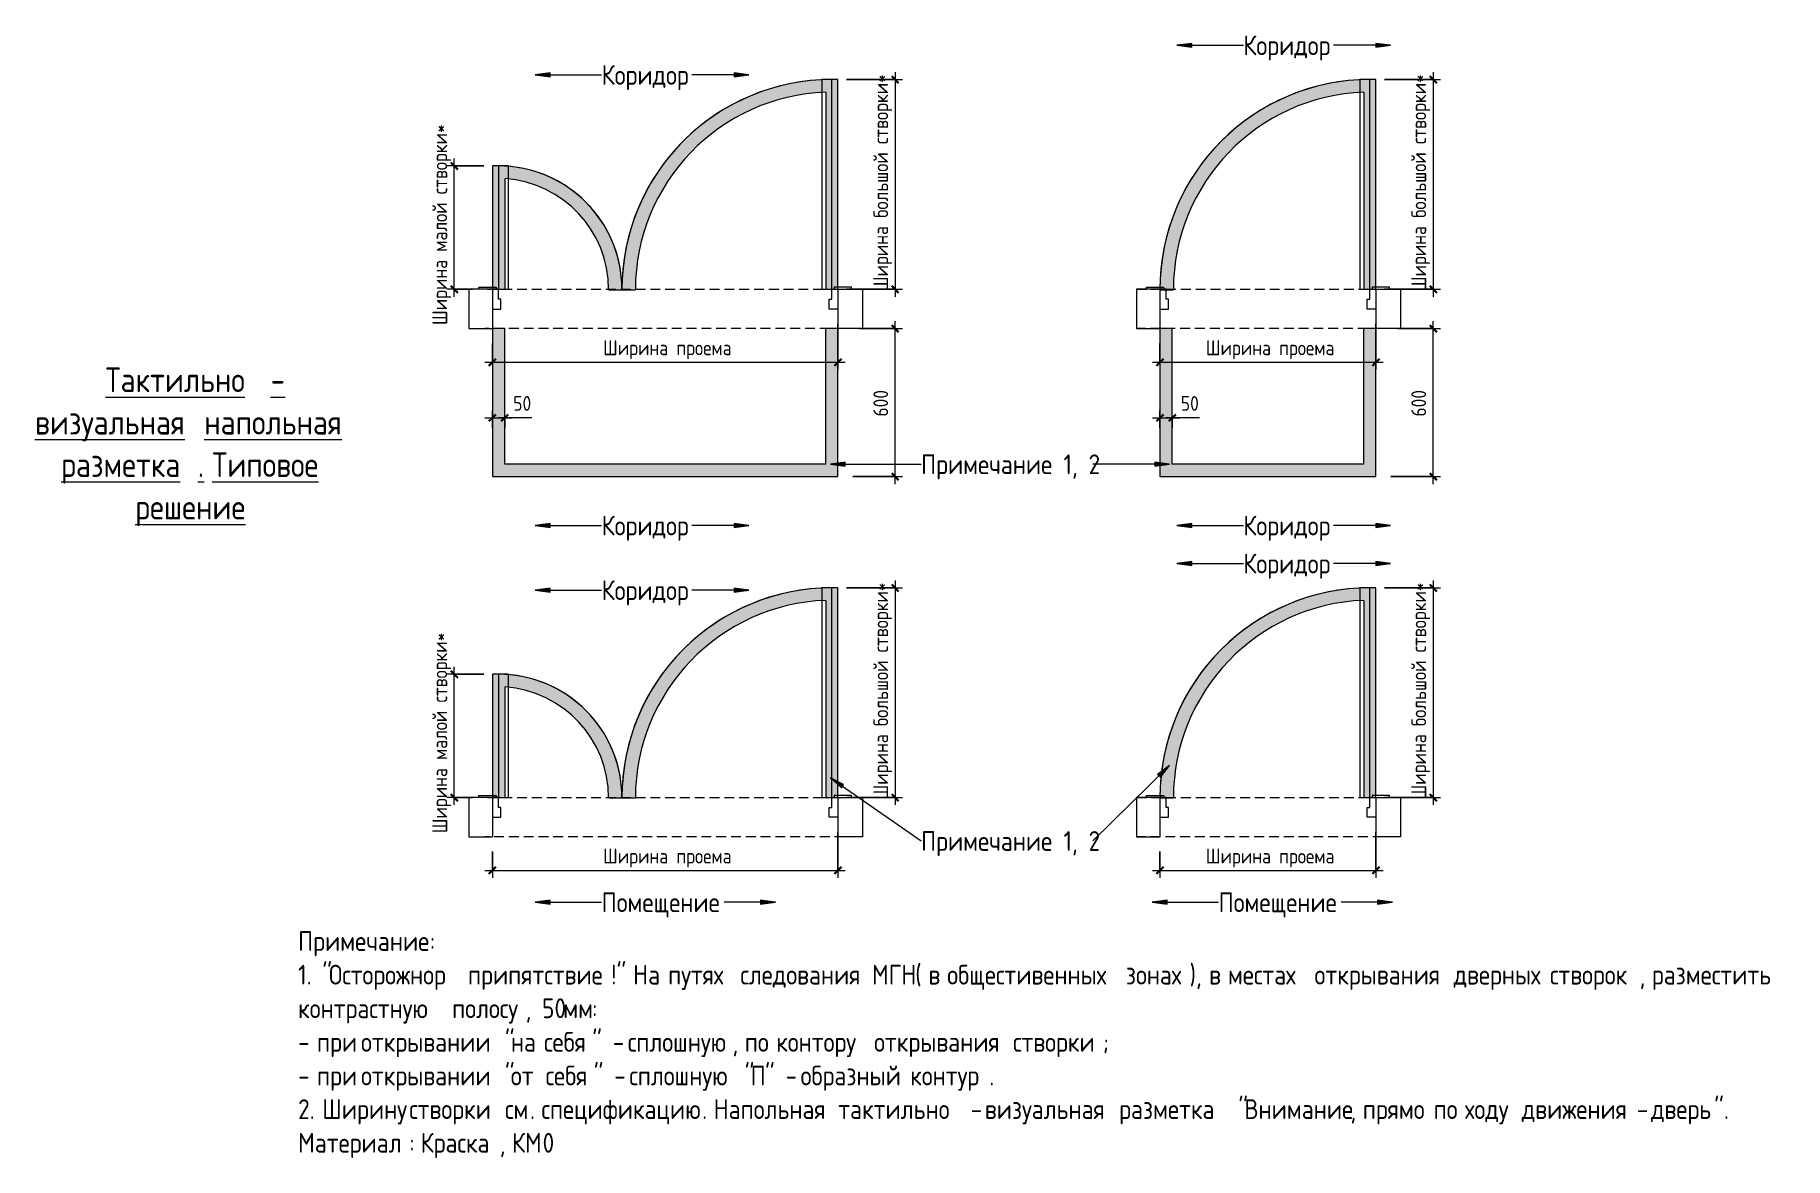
# Model space of a CAD drawing. Header units: millimetres. Extents: x -4005 to 195566, y -8553 to 29000.
# Drawn here: x 188475 to 195566, y 1056 to 5607 of the extents above; entities that cross this region are included whole.
import ezdxf

# ---------------------------------------------------------------- set-up
doc = ezdxf.new("R2010")
doc.units = ezdxf.units.MM
doc.linetypes.add('ADSK_Штрих_ш2 п1', pattern=[60, 40, -20])
for name, color, linetype, lineweight in [('A-ANNO-DIMS', 7, 'Continuous', 9), ('A-ANNO-DIMS-20', 7, 'Continuous', 9), ('A-DETL', 7, 'Continuous', 9), ('A-DETL-4', 7, 'ADSK_Штрих_ш2 п1', 9), ('G-ANNO-TEXT', 7, 'Continuous', 9)]:
    doc.layers.add(name, color=color, linetype=linetype, lineweight=lineweight)
doc.layers.add('A-DETL-GENF-11', color=7, linetype='Continuous', lineweight=9, true_color=0xf2dc97)
doc.styles.add('GOST Common_6', font='GOST_Common.ttf', dxfattribs={"width": 0.9, "height": 60})
doc.styles.add('GOST Common_7', font='GOST_Common.ttf', dxfattribs={"width": 0.9, "height": 80})
doc.styles.add('GOST Common_8', font='GOST_Common.ttf', dxfattribs={"width": 0.9, "height": 100})
doc.dimstyles.new('ADSK_Основной_3_0_окр_', dxfattribs={"dimscale": 304.8, "dimtxt": 60.3429, "dimasz": 0.092782, "dimexe": 0.098425, "dimexo": 0.19685, "dimgap": 0.032808, "dimtad": 1, "dimdec": 0, "dimrnd": 10, "dimdsep": 46, "dimtxsty": 'GOST Common_6', "dimblk1": 'OBLIQUE', "dimblk2": 'OBLIQUE', "dimsah": 1, "dimcen": 0.09, "dimdle": 0.098425, "dimazin": 0, "dimtfac": 1, "dimtdec": 4, "dimtix": 1, "dimtmove": 0, "dimatfit": 3, "dimfxl": 1, "dimtvp": 1, "dimtolj": 1, "dimtzin": 0, "dimlwd": 9, "dimlwe": 9, "dimarcsym": 2})
doc.dimstyles.new('ADSK_Основной_3_0_окр__1', dxfattribs={"dimscale": 304.8, "dimtxt": 60.3429, "dimasz": 0.092782, "dimexe": 0.098425, "dimexo": 0.19685, "dimgap": 0.032808, "dimtad": 1, "dimdec": 0, "dimrnd": 10, "dimdsep": 46, "dimtxsty": 'GOST Common_6', "dimblk1": 'OBLIQUE', "dimblk2": 'OBLIQUE', "dimsah": 1, "dimcen": 0.09, "dimdle": 0.098425, "dimazin": 0, "dimtfac": 1, "dimtdec": 4, "dimtix": 1, "dimtmove": 1, "dimatfit": 3, "dimfxl": 1, "dimtvp": 1, "dimtolj": 1, "dimtzin": 0, "dimlwd": 9, "dimlwe": 9, "dimarcsym": 2})

msp = doc.modelspace()

# ---------------------------------------------------------------- texts
at = {"layer": 'G-ANNO-TEXT', "attachment_point": 1}
for s, insert, char_height, width, style in [('Коридор', (193371.4, 5605.4), 80, 443.013, 'GOST Common_7'), ('Коридор', (190771.4, 5485.4), 80, 443.013, 'GOST Common_7'), ('\\LТактильно', (188761.2, 4259.9), 100, 744.607, 'GOST Common_8'), ('\\L - ', (189375.5, 4259.9), 100, 152.962, 'GOST Common_8'), ('\\Lвизуальная', (188475.4, 4087.9), 100, 793.671, 'GOST Common_8'), ('\\L\\fGOST Common|b0|i0|c204|p34|;\\W.9;\\L ', (189130.2, 4087.9), 100, 37.519, 'GOST Common_8'), ('\\Lнапольная', (189161.2, 4087.9), 100, 721.519, 'GOST Common_8'), ('\\L\\fGOST Common|b0|i0|c204|p34|;\\W.9;\\L ', (189756.5, 4087.9), 100, 37.519, 'GOST Common_8'), ('\\Lразметка', (188581.4, 3916), 100, 671.012, 'GOST Common_8'), ('\\LТиповое', (189193.4, 3916), 100, 555.569, 'GOST Common_8'), ('\\L\\fGOST Common|b0|i0|c204|p34|;\\W.9;\\L ', (189651.7, 3916), 100, 37.519, 'GOST Common_8'), ('Примечание', (192065.6, 3907.5), 80, 646.481, 'GOST Common_7'), (' 1, 2', (192599, 3907.5), 80, 196.253, 'GOST Common_7'), ('\\L. ', (189135, 3916), 100, 70.709, 'GOST Common_8'), ('\\Lрешение', (188881.4, 3744), 100, 568.557, 'GOST Common_8'), ('Коридор', (190771.4, 3659.1), 80, 443.013, 'GOST Common_7'), ('Коридор', (193371.4, 3659.1), 80, 443.013, 'GOST Common_7'), ('Коридор', (193371.4, 3505.1), 80, 443.013, 'GOST Common_7'), ('Коридор', (190771.4, 3397.1), 80, 443.013, 'GOST Common_7'), ('Примечание', (192065.6, 2380.8), 80, 646.481, 'GOST Common_7'), (' 1, 2', (192599, 2380.8), 80, 196.253, 'GOST Common_7'), ('Помещение', (190771.4, 2132.4), 80, 601.747, 'GOST Common_7'), ('Помещение', (193271.4, 2132.4), 80, 601.747, 'GOST Common_7'), ('Примечание', (189541.5, 1975.2), 80, 646.481, 'GOST Common_7'), ('\\fGOST Common|b0|i0|c204|p34|;\\W.9;:', (190074.9, 1975.2), 80, 25.975, 'GOST Common_7'), ('1. "', (189541.5, 1838.9), 80, 151.519, 'GOST Common_7'), ('!" ', (190809.6, 1838.9), 80, 108.228, 'GOST Common_7'), (' (', (192041.9, 1838.9), 80, 64.937, 'GOST Common_7'), ('), ', (193153.9, 1838.9), 80, 95.24, 'GOST Common_7'), ('Осторожнор', (189666.6, 1838.9), 80, 652.253, 'GOST Common_7'), ('\\fGOST Common|b0|i0|c204|p34|;\\W.9; ', (190204.7, 1838.9), 80, 30.304, 'GOST Common_7'), ('припятствие', (190229.7, 1838.9), 80, 702.759, 'GOST Common_7'), ('На', (190898.9, 1838.9), 80, 141.418, 'GOST Common_7'), ('\\fGOST Common|b0|i0|c204|p34|;\\W.9; ', (191015.5, 1838.9), 80, 30.304, 'GOST Common_7'), ('путях', (191040.5, 1838.9), 80, 324.683, 'GOST Common_7'), ('\\fGOST Common|b0|i0|c204|p34|;\\W.9; ', (191308.4, 1838.9), 80, 30.304, 'GOST Common_7'), ('следования', (191333.4, 1838.9), 80, 616.177, 'GOST Common_7'), ('\\fGOST Common|b0|i0|c204|p34|;\\W.9; ', (191841.8, 1838.9), 80, 30.304, 'GOST Common_7'), ('МГН', (191866.8, 1838.9), 80, 212.127, 'GOST Common_7'), ('\\fGOST Common|b0|i0|c204|p34|;\\W.9;в', (192095.4, 1838.9), 80, 62.051, 'GOST Common_7'), ('\\fGOST Common|b0|i0|c204|p34|;\\W.9; ', (192146.6, 1838.9), 80, 30.304, 'GOST Common_7'), ('общестивенных', (192171.6, 1838.9), 80, 847.063, 'GOST Common_7'), ('\\fGOST Common|b0|i0|c204|p34|;\\W.9; ', (192870.5, 1838.9), 80, 30.304, 'GOST Common_7'), ('зонах', (192895.5, 1838.9), 80, 313.139, 'GOST Common_7'), ('\\fGOST Common|b0|i0|c204|p34|;\\W.9;в', (193232.5, 1838.9), 80, 62.051, 'GOST Common_7'), ('\\fGOST Common|b0|i0|c204|p34|;\\W.9; ', (193283.7, 1838.9), 80, 30.304, 'GOST Common_7'), ('местах', (193308.7, 1838.9), 80, 395.392, 'GOST Common_7'), ('\\fGOST Common|b0|i0|c204|p34|;\\W.9; ', (193634.9, 1838.9), 80, 30.304, 'GOST Common_7'), ('открывания', (193659.9, 1838.9), 80, 652.253, 'GOST Common_7'), ('\\fGOST Common|b0|i0|c204|p34|;\\W.9; ', (194198.1, 1838.9), 80, 30.304, 'GOST Common_7'), ('дверных', (194223.1, 1838.9), 80, 443.013, 'GOST Common_7'), ('\\fGOST Common|b0|i0|c204|p34|;\\W.9; ', (194588.6, 1838.9), 80, 30.304, 'GOST Common_7'), ('створок', (194613.6, 1838.9), 80, 440.126, 'GOST Common_7'), ('разместить', (195026.8, 1838.9), 80, 653.696, 'GOST Common_7'), ('\\fGOST Common|b0|i0|c204|p34|;\\W.9; ', (195566.1, 1838.9), 80, 30.304, 'GOST Common_7'), ('\\fGOST Common|b0|i0|c204|p34|;\\W.9; ', (190140.4, 1702.6), 80, 30.304, 'GOST Common_7'), (', 50', (190463.1, 1702.6), 80, 184.709, 'GOST Common_7'), (', ', (194976.7, 1838.9), 80, 60.608, 'GOST Common_7'), ('контрастную', (189541.5, 1702.6), 80, 725.848, 'GOST Common_7'), ('полосу', (190165.4, 1702.6), 80, 360.759, 'GOST Common_7'), ('мм', (190615.5, 1702.6), 80, 141.418, 'GOST Common_7'), ('\\fGOST Common|b0|i0|c204|p34|;\\W.9;:', (190732.2, 1702.6), 80, 25.975, 'GOST Common_7'), ('\\fGOST Common|b0|i0|c204|p34|;\\W.9; ', (189771.3, 1566.4), 80, 30.304, 'GOST Common_7'), (' "', (190335.7, 1566.4), 80, 82.253, 'GOST Common_7'), ('\\fGOST Common|b0|i0|c204|p34|;\\W.9; ', (190513.1, 1566.4), 80, 30.304, 'GOST Common_7'), ('себя', (190538.1, 1566.4), 80, 236.658, 'GOST Common_7'), ('" - ', (190733.4, 1566.4), 80, 174.608, 'GOST Common_7'), ('\\fGOST Common|b0|i0|c204|p34|;\\W.9; ', (191453.7, 1566.4), 80, 30.304, 'GOST Common_7'), ('\\fGOST Common|b0|i0|c204|p34|;\\W.9; ', (191850.2, 1566.4), 80, 30.304, 'GOST Common_7'), ('\\fGOST Common|b0|i0|c204|p34|;\\W.9; ', (192413.3, 1566.4), 80, 30.304, 'GOST Common_7'), ('- ', (189541.5, 1566.4), 80, 92.354, 'GOST Common_7'), ('при', (189617.7, 1566.4), 80, 186.152, 'GOST Common_7'), ('открывании', (189796.3, 1566.4), 80, 653.696, 'GOST Common_7'), ('на', (190403.6, 1566.4), 80, 132.759, 'GOST Common_7'), ('сплошную', (190877.4, 1566.4), 80, 513.721, 'GOST Common_7'), (', ', (191301.3, 1566.4), 80, 60.608, 'GOST Common_7'), ('по', (191351.3, 1566.4), 80, 124.101, 'GOST Common_7'), ('контору', (191478.7, 1566.4), 80, 450.228, 'GOST Common_7'), ('открывания', (191875.2, 1566.4), 80, 652.253, 'GOST Common_7'), ('створки', (192438.3, 1566.4), 80, 440.126, 'GOST Common_7'), ('\\fGOST Common|b0|i0|c204|p34|;\\W.9;;', (192801.5, 1566.4), 80, 30.304, 'GOST Common_7'), ('\\fGOST Common|b0|i0|c204|p34|;\\W.9; ', (189771.3, 1430.1), 80, 30.304, 'GOST Common_7'), (' "', (190335.7, 1430.1), 80, 82.253, 'GOST Common_7'), ('\\fGOST Common|b0|i0|c204|p34|;\\W.9; ', (190519, 1430.1), 80, 30.304, 'GOST Common_7'), ('себя', (190544, 1430.1), 80, 236.658, 'GOST Common_7'), ('" - ', (190739.3, 1430.1), 80, 174.608, 'GOST Common_7'), (' "', (191307.2, 1430.1), 80, 82.253, 'GOST Common_7'), ('\\fGOST Common|b0|i0|c204|p34|;\\W.9;П', (191375.1, 1430.1), 80, 70.709, 'GOST Common_7'), ('" - ', (191433.4, 1430.1), 80, 174.608, 'GOST Common_7'), ('образный', (191577.5, 1430.1), 80, 507.949, 'GOST Common_7'), ('\\fGOST Common|b0|i0|c204|p34|;\\W.9; ', (191996.6, 1430.1), 80, 30.304, 'GOST Common_7'), ('- ', (189541.5, 1430.1), 80, 92.354, 'GOST Common_7'), ('при', (189617.7, 1430.1), 80, 186.152, 'GOST Common_7'), ('открывании', (189796.3, 1430.1), 80, 653.696, 'GOST Common_7'), ('от', (190403.6, 1430.1), 80, 139.975, 'GOST Common_7'), ('сплошную', (190883.4, 1430.1), 80, 513.721, 'GOST Common_7'), ('контур', (192021.6, 1430.1), 80, 388.177, 'GOST Common_7'), ('\\fGOST Common|b0|i0|c204|p34|;\\W.9;.', (192341.9, 1430.1), 80, 25.975, 'GOST Common_7'), ('2. ', (189541.5, 1293.9), 80, 118.329, 'GOST Common_7'), ('Ширину', (189639.2, 1293.9), 80, 396.835, 'GOST Common_7'), ('\\fGOST Common|b0|i0|c204|p34|;\\W.9; ', (189966.6, 1293.9), 80, 30.304, 'GOST Common_7'), ('\\fGOST Common|b0|i0|c204|p34|;\\W.9; ', (190354.7, 1293.9), 80, 30.304, 'GOST Common_7'), ('спецификацию', (190527.4, 1293.9), 80, 789.342, 'GOST Common_7'), ('Напольная', (191225.1, 1293.9), 80, 581.544, 'GOST Common_7'), ('\\fGOST Common|b0|i0|c204|p34|;\\W.9; ', (191704.9, 1293.9), 80, 30.304, 'GOST Common_7'), ('визуальная', (192324, 1293.9), 80, 629.164, 'GOST Common_7'), ('\\fGOST Common|b0|i0|c204|p34|;\\W.9; ', (192843.1, 1293.9), 80, 30.304, 'GOST Common_7'), ('разметка', (192868.1, 1293.9), 80, 532.481, 'GOST Common_7'), (' "', (193307.5, 1293.9), 80, 82.253, 'GOST Common_7'), ('Внимание', (193375.4, 1293.9), 80, 520.937, 'GOST Common_7'), ('\\fGOST Common|b0|i0|c204|p34|;\\W.9; ', (194117.1, 1293.9), 80, 30.304, 'GOST Common_7'), ('\\fGOST Common|b0|i0|c204|p34|;\\W.9; ', (194244.5, 1293.9), 80, 30.304, 'GOST Common_7'), ('\\fGOST Common|b0|i0|c204|p34|;\\W.9; ', (194474.3, 1293.9), 80, 30.304, 'GOST Common_7'), ('". ', (195279.2, 1293.9), 80, 108.228, 'GOST Common_7'), ('створки', (189991.6, 1293.9), 80, 440.126, 'GOST Common_7'), ('см', (190379.7, 1293.9), 80, 122.658, 'GOST Common_7'), ('. ', (190480.9, 1293.9), 80, 56.278, 'GOST Common_7'), ('. ', (191178.7, 1293.9), 80, 56.278, 'GOST Common_7'), ('тактильно', (191729.9, 1293.9), 80, 597.418, 'GOST Common_7'), (' - ', (192222.8, 1293.9), 80, 122.658, 'GOST Common_7'), (', ', (193805.2, 1293.9), 80, 60.608, 'GOST Common_7'), ('прямо', (193855.2, 1293.9), 80, 317.468, 'GOST Common_7'), ('по', (194142.1, 1293.9), 80, 124.101, 'GOST Common_7'), ('ходу', (194269.5, 1293.9), 80, 248.202, 'GOST Common_7'), ('движения', (194499.3, 1293.9), 80, 512.278, 'GOST Common_7'), (' - ', (194922, 1293.9), 80, 122.658, 'GOST Common_7'), ('дверь', (195023.2, 1293.9), 80, 310.253, 'GOST Common_7'), ('Материал', (189541.5, 1157.6), 80, 545.468, 'GOST Common_7'), ('Краска', (190038, 1157.6), 80, 388.177, 'GOST Common_7'), ('КМ', (190408.3, 1157.6), 80, 150.076, 'GOST Common_7'), ('\\fGOST Common|b0|i0|c204|p34|;\\W.9;0', (190532.1, 1157.6), 80, 62.051, 'GOST Common_7'), (': ', (189991.6, 1157.6), 80, 56.278, 'GOST Common_7'), (', ', (190358.3, 1157.6), 80, 60.608, 'GOST Common_7')]:
    msp.add_mtext(s, dxfattribs=dict(at, insert=insert, char_height=char_height, width=width, style=style))

# ---------------------------------------------------------------- blocks, each defined once
blk = doc.blocks.new('DIMBLOCK96-_Тактильно визуальная напольная разметка')
at = {"layer": 'A-ANNO-DIMS-20'}
for p, q in [((190174.1, 4546.6), (190174.1, 5106.6)), ((190293.5, 5076.6), (190144.1, 5076.6)), ((190174.1, 5076.6), (190293.5, 5076.6)), ((190248.7, 4576.6), (190144.1, 4576.6)), ((190174.1, 4576.6), (190248.7, 4576.6))]:
    blk.add_line(p, q, dxfattribs=at)
at = {"layer": 'A-ANNO-DIMS-20', "lineweight": 30}
for p, q in [((190174.1, 5076.6), (190159.9, 5090.7)), ((190174.1, 5076.6), (190188.2, 5062.4)), ((190174.1, 4576.6), (190159.9, 4590.7)), ((190174.1, 4576.6), (190188.2, 4562.4))]:
    blk.add_line(p, q, dxfattribs=at)
at = {"layer": 'A-ANNO-DIMS-20', "color": 0, "insert": (190085.6, 4431.8), "char_height": 60, "width": 947.486, "attachment_point": 1, "rotation": 90, "line_spacing_factor": 1.022761, "style": 'GOST Common_6'}
blk.add_mtext('Ширина малой створки*', dxfattribs=at)
blk = doc.blocks.new('_Oblique')
at = {"color": 0, "linetype": 'ByBlock', "lineweight": -2}
blk.add_line((-0.5, -0.5), (0.5, 0.5), dxfattribs=at)
blk = doc.blocks.new('DIMBLOCK97-_Тактильно визуальная напольная разметка')
at = {"layer": 'A-ANNO-DIMS-20'}
for p, q in [((191763.5, 5426.6), (191990.6, 5426.6)), ((191960.6, 5426.6), (191763.5, 5426.6)), ((191960.6, 5456.6), (191960.6, 4546.6)), ((191763.5, 4576.6), (191990.6, 4576.6)), ((191960.6, 4576.6), (191763.5, 4576.6))]:
    blk.add_line(p, q, dxfattribs=at)
at = {"layer": 'A-ANNO-DIMS-20', "lineweight": 30}
for p, q in [((191960.6, 5426.6), (191946.5, 5440.7)), ((191960.6, 5426.6), (191974.8, 5412.5)), ((191960.6, 4576.6), (191946.5, 4590.7)), ((191960.6, 4576.6), (191974.8, 4562.4))]:
    blk.add_line(p, q, dxfattribs=at)
at = {"layer": 'A-ANNO-DIMS-20', "color": 0, "insert": (191872.2, 4569), "char_height": 60, "width": 1038.307, "attachment_point": 1, "rotation": 90, "line_spacing_factor": 1.022761, "style": 'GOST Common_6'}
blk.add_mtext('Ширина большой створки*', dxfattribs=at)
blk = doc.blocks.new('DIMBLOCK98-_Тактильно визуальная напольная разметка')
at = {"layer": 'A-ANNO-DIMS-20'}
for p, q in [((191728.5, 4436.6), (191728.5, 4251.1)), ((191728.5, 4281.1), (191728.5, 4436.6)), ((190328.5, 4357.5), (190328.5, 4251.1)), ((190328.5, 4281.1), (190328.5, 4357.5)), ((190298.5, 4281.1), (191758.5, 4281.1))]:
    blk.add_line(p, q, dxfattribs=at)
at = {"layer": 'A-ANNO-DIMS-20', "lineweight": 30}
for p, q in [((190328.5, 4281.1), (190314.4, 4267)), ((190328.5, 4281.1), (190342.7, 4295.3)), ((191728.5, 4281.1), (191714.4, 4267)), ((191728.5, 4281.1), (191742.7, 4295.3))]:
    blk.add_line(p, q, dxfattribs=at)
at = {"layer": 'A-ANNO-DIMS-20', "color": 0, "insert": (190776.9, 4369.5), "char_height": 60, "width": 603.838, "attachment_point": 1, "line_spacing_factor": 1.022761, "style": 'GOST Common_6'}
blk.add_mtext('Ширина проема', dxfattribs=at)
blk = doc.blocks.new('DIMBLOCK99-_Тактильно визуальная напольная разметка')
at = {"layer": 'A-ANNO-DIMS-20'}
for p, q in [((190298.5, 4055.7), (190408.5, 4055.7)), ((190328.5, 4015.6), (190328.5, 4085.7)), ((190328.5, 4055.7), (190328.5, 4015.6)), ((190403.2, 4055.7), (190353.5, 4055.7)), ((190378.5, 4015.6), (190378.5, 4085.7)), ((190378.5, 4055.7), (190378.5, 4015.6)), ((190488.8, 4055.7), (190403.2, 4055.7))]:
    blk.add_line(p, q, dxfattribs=at)
at = {"layer": 'A-ANNO-DIMS-20', "lineweight": 30}
for p, q in [((190328.5, 4055.7), (190314.4, 4041.5)), ((190328.5, 4055.7), (190342.7, 4069.8)), ((190378.5, 4055.7), (190364.4, 4041.5)), ((190378.5, 4055.7), (190392.7, 4069.8))]:
    blk.add_line(p, q, dxfattribs=at)
at = {"layer": 'A-ANNO-DIMS-20', "color": 0, "insert": (190413.2, 4144.1), "char_height": 60, "width": 90.821, "attachment_point": 1, "line_spacing_factor": 1.022761, "style": 'GOST Common_6'}
blk.add_mtext('50', dxfattribs=at)
blk = doc.blocks.new('DIMBLOCK100-_Тактильно визуальная напольная разметка')
at = {"layer": 'A-ANNO-DIMS-20'}
for p, q in [((191815.5, 4417.5), (191990.6, 4417.5)), ((191960.6, 4417.5), (191815.5, 4417.5)), ((191960.6, 3787.5), (191960.6, 4447.5)), ((191788.5, 3817.5), (191990.6, 3817.5)), ((191960.6, 3817.5), (191788.5, 3817.5))]:
    blk.add_line(p, q, dxfattribs=at)
at = {"layer": 'A-ANNO-DIMS-20', "lineweight": 30}
for p, q in [((191960.6, 4417.5), (191946.5, 4431.6)), ((191960.6, 4417.5), (191974.8, 4403.3)), ((191960.6, 3817.5), (191946.5, 3831.6)), ((191960.6, 3817.5), (191974.8, 3803.3))]:
    blk.add_line(p, q, dxfattribs=at)
at = {"layer": 'A-ANNO-DIMS-20', "color": 0, "insert": (191872.2, 4060.7), "char_height": 60, "width": 136.232, "attachment_point": 1, "rotation": 90, "line_spacing_factor": 1.022761, "style": 'GOST Common_6'}
blk.add_mtext('600', dxfattribs=at)
blk = doc.blocks.new('DIMBLOCK101-_Тактильно визуальная напольная разметка')
at = {"layer": 'A-ANNO-DIMS-20'}
for p, q in [((193943.5, 5426.6), (194170.6, 5426.6)), ((194140.6, 5426.6), (193943.5, 5426.6)), ((194140.6, 5456.6), (194140.6, 4546.6)), ((193943.5, 4576.6), (194170.6, 4576.6)), ((194140.6, 4576.6), (193943.5, 4576.6))]:
    blk.add_line(p, q, dxfattribs=at)
at = {"layer": 'A-ANNO-DIMS-20', "lineweight": 30}
for p, q in [((194140.6, 5426.6), (194126.5, 5440.7)), ((194140.6, 5426.6), (194154.8, 5412.5)), ((194140.6, 4576.6), (194126.5, 4590.7)), ((194140.6, 4576.6), (194154.8, 4562.4))]:
    blk.add_line(p, q, dxfattribs=at)
at = {"layer": 'A-ANNO-DIMS-20', "color": 0, "insert": (194052.2, 4569), "char_height": 60, "width": 1038.307, "attachment_point": 1, "rotation": 90, "line_spacing_factor": 1.022761, "style": 'GOST Common_6'}
blk.add_mtext('Ширина большой створки*', dxfattribs=at)
blk = doc.blocks.new('DIMBLOCK102-_Тактильно визуальная напольная разметка')
at = {"layer": 'A-ANNO-DIMS-20'}
for p, q in [((193908.5, 4436.6), (193908.5, 4251.1)), ((193908.5, 4281.1), (193908.5, 4436.6)), ((193033.5, 4357.5), (193033.5, 4251.1)), ((193033.5, 4281.1), (193033.5, 4357.5)), ((193003.5, 4281.1), (193938.5, 4281.1))]:
    blk.add_line(p, q, dxfattribs=at)
at = {"layer": 'A-ANNO-DIMS-20', "lineweight": 30}
for p, q in [((193033.5, 4281.1), (193019.4, 4267)), ((193033.5, 4281.1), (193047.7, 4295.3)), ((193908.5, 4281.1), (193894.4, 4267)), ((193908.5, 4281.1), (193922.7, 4295.3))]:
    blk.add_line(p, q, dxfattribs=at)
at = {"layer": 'A-ANNO-DIMS-20', "color": 0, "insert": (193219.4, 4369.5), "char_height": 60, "width": 603.838, "attachment_point": 1, "line_spacing_factor": 1.022761, "style": 'GOST Common_6'}
blk.add_mtext('Ширина проема', dxfattribs=at)
blk = doc.blocks.new('DIMBLOCK103-_Тактильно визуальная напольная разметка')
at = {"layer": 'A-ANNO-DIMS-20'}
for p, q in [((193003.5, 4055.7), (193113.5, 4055.7)), ((193033.5, 4015.6), (193033.5, 4085.7)), ((193033.5, 4055.7), (193033.5, 4015.6)), ((193108.2, 4055.7), (193058.5, 4055.7)), ((193083.5, 4015.6), (193083.5, 4085.7)), ((193083.5, 4055.7), (193083.5, 4015.6)), ((193193.8, 4055.7), (193108.2, 4055.7))]:
    blk.add_line(p, q, dxfattribs=at)
at = {"layer": 'A-ANNO-DIMS-20', "lineweight": 30}
for p, q in [((193033.5, 4055.7), (193019.4, 4041.5)), ((193033.5, 4055.7), (193047.7, 4069.8)), ((193083.5, 4055.7), (193069.4, 4041.5)), ((193083.5, 4055.7), (193097.7, 4069.8))]:
    blk.add_line(p, q, dxfattribs=at)
at = {"layer": 'A-ANNO-DIMS-20', "color": 0, "insert": (193118.2, 4144.1), "char_height": 60, "width": 90.821, "attachment_point": 1, "line_spacing_factor": 1.022761, "style": 'GOST Common_6'}
blk.add_mtext('50', dxfattribs=at)
blk = doc.blocks.new('DIMBLOCK104-_Тактильно визуальная напольная разметка')
at = {"layer": 'A-ANNO-DIMS-20'}
for p, q in [((193995.5, 4417.5), (194170.6, 4417.5)), ((194140.6, 4417.5), (193995.5, 4417.5)), ((194140.6, 3787.5), (194140.6, 4447.5)), ((193968.5, 3817.5), (194170.6, 3817.5)), ((194140.6, 3817.5), (193968.5, 3817.5))]:
    blk.add_line(p, q, dxfattribs=at)
at = {"layer": 'A-ANNO-DIMS-20', "lineweight": 30}
for p, q in [((194140.6, 4417.5), (194126.5, 4431.6)), ((194140.6, 4417.5), (194154.8, 4403.3)), ((194140.6, 3817.5), (194126.5, 3831.6)), ((194140.6, 3817.5), (194154.8, 3803.3))]:
    blk.add_line(p, q, dxfattribs=at)
at = {"layer": 'A-ANNO-DIMS-20', "color": 0, "insert": (194052.2, 4060.7), "char_height": 60, "width": 136.232, "attachment_point": 1, "rotation": 90, "line_spacing_factor": 1.022761, "style": 'GOST Common_6'}
blk.add_mtext('600', dxfattribs=at)
blk = doc.blocks.new('DIMBLOCK105-_Тактильно визуальная напольная разметка')
at = {"layer": 'A-ANNO-DIMS-20'}
for p, q in [((190293.5, 3016.6), (190144.1, 3016.6)), ((190174.1, 2486.6), (190174.1, 3046.6)), ((190174.1, 3016.6), (190293.5, 3016.6)), ((190248.7, 2516.6), (190144.1, 2516.6)), ((190174.1, 2516.6), (190248.7, 2516.6))]:
    blk.add_line(p, q, dxfattribs=at)
at = {"layer": 'A-ANNO-DIMS-20', "lineweight": 30}
for p, q in [((190174.1, 3016.6), (190159.9, 3030.7)), ((190174.1, 3016.6), (190188.2, 3002.4)), ((190174.1, 2516.6), (190159.9, 2530.7)), ((190174.1, 2516.6), (190188.2, 2502.4))]:
    blk.add_line(p, q, dxfattribs=at)
at = {"layer": 'A-ANNO-DIMS-20', "color": 0, "insert": (190085.6, 2371.8), "char_height": 60, "width": 947.486, "attachment_point": 1, "rotation": 90, "line_spacing_factor": 1.022761, "style": 'GOST Common_6'}
blk.add_mtext('Ширина малой створки*', dxfattribs=at)
blk = doc.blocks.new('DIMBLOCK106-_Тактильно визуальная напольная разметка')
at = {"layer": 'A-ANNO-DIMS-20'}
for p, q in [((191763.5, 3366.6), (191990.6, 3366.6)), ((191960.6, 3366.6), (191763.5, 3366.6)), ((191960.6, 3396.6), (191960.6, 2486.6)), ((191763.5, 2516.6), (191990.6, 2516.6)), ((191960.6, 2516.6), (191763.5, 2516.6))]:
    blk.add_line(p, q, dxfattribs=at)
at = {"layer": 'A-ANNO-DIMS-20', "lineweight": 30}
for p, q in [((191960.6, 3366.6), (191946.5, 3380.7)), ((191960.6, 3366.6), (191974.8, 3352.5)), ((191960.6, 2516.6), (191946.5, 2530.7)), ((191960.6, 2516.6), (191974.8, 2502.4))]:
    blk.add_line(p, q, dxfattribs=at)
at = {"layer": 'A-ANNO-DIMS-20', "color": 0, "insert": (191872.2, 2509), "char_height": 60, "width": 1038.307, "attachment_point": 1, "rotation": 90, "line_spacing_factor": 1.022761, "style": 'GOST Common_6'}
blk.add_mtext('Ширина большой створки*', dxfattribs=at)
blk = doc.blocks.new('DIMBLOCK107-_Тактильно визуальная напольная разметка')
at = {"layer": 'A-ANNO-DIMS-20'}
for p, q in [((191728.5, 2376.6), (191728.5, 2191.1)), ((191728.5, 2221.1), (191728.5, 2376.6)), ((190328.5, 2297.5), (190328.5, 2191.1)), ((190328.5, 2221.1), (190328.5, 2297.5)), ((190298.5, 2221.1), (191758.5, 2221.1))]:
    blk.add_line(p, q, dxfattribs=at)
at = {"layer": 'A-ANNO-DIMS-20', "lineweight": 30}
for p, q in [((190328.5, 2221.1), (190314.4, 2207)), ((190328.5, 2221.1), (190342.7, 2235.3)), ((191728.5, 2221.1), (191714.4, 2207)), ((191728.5, 2221.1), (191742.7, 2235.3))]:
    blk.add_line(p, q, dxfattribs=at)
at = {"layer": 'A-ANNO-DIMS-20', "color": 0, "insert": (190776.9, 2309.5), "char_height": 60, "width": 603.838, "attachment_point": 1, "line_spacing_factor": 1.022761, "style": 'GOST Common_6'}
blk.add_mtext('Ширина проема', dxfattribs=at)
blk = doc.blocks.new('DIMBLOCK108-_Тактильно визуальная напольная разметка')
at = {"layer": 'A-ANNO-DIMS-20'}
for p, q in [((193943.5, 3366.6), (194170.6, 3366.6)), ((194140.6, 3366.6), (193943.5, 3366.6)), ((194140.6, 3396.6), (194140.6, 2486.6)), ((193943.5, 2516.6), (194170.6, 2516.6)), ((194140.6, 2516.6), (193943.5, 2516.6))]:
    blk.add_line(p, q, dxfattribs=at)
at = {"layer": 'A-ANNO-DIMS-20', "lineweight": 30}
for p, q in [((194140.6, 3366.6), (194126.5, 3380.7)), ((194140.6, 3366.6), (194154.8, 3352.5)), ((194140.6, 2516.6), (194126.5, 2530.7)), ((194140.6, 2516.6), (194154.8, 2502.4))]:
    blk.add_line(p, q, dxfattribs=at)
at = {"layer": 'A-ANNO-DIMS-20', "color": 0, "insert": (194052.2, 2509), "char_height": 60, "width": 1038.307, "attachment_point": 1, "rotation": 90, "line_spacing_factor": 1.022761, "style": 'GOST Common_6'}
blk.add_mtext('Ширина большой створки*', dxfattribs=at)
blk = doc.blocks.new('DIMBLOCK109-_Тактильно визуальная напольная разметка')
at = {"layer": 'A-ANNO-DIMS-20'}
for p, q in [((193908.5, 2376.6), (193908.5, 2191.1)), ((193908.5, 2221.1), (193908.5, 2376.6)), ((193033.5, 2297.5), (193033.5, 2191.1)), ((193033.5, 2221.1), (193033.5, 2297.5)), ((193003.5, 2221.1), (193938.5, 2221.1))]:
    blk.add_line(p, q, dxfattribs=at)
at = {"layer": 'A-ANNO-DIMS-20', "lineweight": 30}
for p, q in [((193033.5, 2221.1), (193019.4, 2207)), ((193033.5, 2221.1), (193047.7, 2235.3)), ((193908.5, 2221.1), (193894.4, 2207)), ((193908.5, 2221.1), (193922.7, 2235.3))]:
    blk.add_line(p, q, dxfattribs=at)
at = {"layer": 'A-ANNO-DIMS-20', "color": 0, "insert": (193219.4, 2309.5), "char_height": 60, "width": 603.838, "attachment_point": 1, "line_spacing_factor": 1.022761, "style": 'GOST Common_6'}
blk.add_mtext('Ширина проема', dxfattribs=at)

# ---------------------------------------------------------------- dimensions: what is measured, and where the dimension line sits
at = {"layer": 'A-ANNO-DIMS'}
for base, p1, p2, text, override, picture, middle in [((191960.6, 4576.6), (191703.5, 5426.6), (191703.5, 4576.6), 'Ширина большой створки*', {"dimpost": '<>', "dimfxl": 850.009113}, 'DIMBLOCK97-_Тактильно визуальная напольная разметка', (191911.6, 5001.6)), ((194140.6, 4576.6), (193883.5, 5426.6), (193883.5, 4576.6), 'Ширина большой створки*', {"dimpost": '<>', "dimfxl": 850.009113}, 'DIMBLOCK101-_Тактильно визуальная напольная разметка', (194091.6, 5001.6)), ((190174.1, 5076.6), (190308.7, 4576.6), (190353.5, 5076.6), 'Ширина малой створки*', {"dimpost": '<>', "dimfxl": 502.008293}, 'DIMBLOCK96-_Тактильно визуальная напольная разметка', (190125.1, 4826.6)), ((191960.6, 2516.6), (191703.5, 3366.6), (191703.5, 2516.6), 'Ширина большой створки*', {"dimpost": '<>', "dimfxl": 850.009113}, 'DIMBLOCK106-_Тактильно визуальная напольная разметка', (191911.6, 2941.6)), ((194140.6, 2516.6), (193883.5, 3366.6), (193883.5, 2516.6), 'Ширина большой створки*', {"dimpost": '<>', "dimfxl": 850.009113}, 'DIMBLOCK108-_Тактильно визуальная напольная разметка', (194091.6, 2941.6)), ((190174.1, 3016.6), (190308.7, 2516.6), (190353.5, 3016.6), 'Ширина малой створки*', {"dimpost": '<>', "dimfxl": 502.008293}, 'DIMBLOCK105-_Тактильно визуальная напольная разметка', (190125.1, 2766.6))]:
    dim = msp.add_linear_dim(base=base, p1=p1, p2=p2, angle=90, text=text, dimstyle='ADSK_Основной_3_0_окр_', override=override, dxfattribs=at)
    dim.commit()
    dim.dimension.update_dxf_attribs({"geometry": picture, "text_midpoint": middle})
for base, p1, p2, override, picture, middle in [((191728.5, 4281.1), (190328.5, 4417.5), (191728.5, 4496.6), {"dimpost": '<>', "dimfxl": 1402.232988}, 'DIMBLOCK98-_Тактильно визуальная напольная разметка', (191028.5, 4330.1)), ((193908.5, 4281.1), (193033.5, 4417.5), (193908.5, 4496.6), {"dimpost": '<>', "dimfxl": 878.568354}, 'DIMBLOCK102-_Тактильно визуальная напольная разметка', (193471, 4330.1)), ((191728.5, 2221.1), (190328.5, 2357.5), (191728.5, 2436.6), {"dimpost": '<>', "dimfxl": 1402.232988}, 'DIMBLOCK107-_Тактильно визуальная напольная разметка', (191028.5, 2270.1)), ((193908.5, 2221.1), (193033.5, 2357.5), (193908.5, 2436.6), {"dimpost": '<>', "dimfxl": 878.568354}, 'DIMBLOCK109-_Тактильно визуальная напольная разметка', (193471, 2270.1))]:
    dim = msp.add_linear_dim(base=base, p1=p1, p2=p2, text='Ширина проема', dimstyle='ADSK_Основной_3_0_окр_', override=override, dxfattribs=at)
    dim.commit()
    dim.dimension.update_dxf_attribs({"geometry": picture, "text_midpoint": middle})
for base, p1, p2, picture, middle in [((191960.6, 4417.5), (191728.5, 3817.5), (191755.5, 4417.5), 'DIMBLOCK100-_Тактильно визуальная напольная разметка', (191920.6, 4117.5)), ((194140.6, 4417.5), (193908.5, 3817.5), (193935.5, 4417.5), 'DIMBLOCK104-_Тактильно визуальная напольная разметка', (194100.6, 4117.5))]:
    dim = msp.add_linear_dim(base=base, p1=p1, p2=p2, angle=90, dimstyle='ADSK_Основной_3_0_окр_', override={"dimpost": '<>', "dimfxl": 600.60729}, dxfattribs=at)
    dim.commit()
    dim.dimension.update_dxf_attribs({"geometry": picture, "text_midpoint": middle})
for base, p1, p2, picture, middle in [((190378.5, 4055.7), (190328.5, 4075.6), (190378.5, 4075.6), 'DIMBLOCK99-_Тактильно визуальная напольная разметка', (190458.6, 4104.1)), ((193083.5, 4055.7), (193033.5, 4075.6), (193083.5, 4075.6), 'DIMBLOCK103-_Тактильно визуальная напольная разметка', (193163.6, 4104.1))]:
    dim = msp.add_linear_dim(base=base, p1=p1, p2=p2, dimstyle='ADSK_Основной_3_0_окр__1', override={"dimpost": '<>', "dimfxl": 50}, dxfattribs=at)
    dim.commit()
    dim.dimension.update_dxf_attribs({"geometry": picture, "text_midpoint": middle, "dimtype": 160})

# ---------------------------------------------------------------- hatches: boundary and pattern name
at = {"layer": 'A-DETL-GENF-11'}
for points in [[(190840.4, 4575.1), (190908, 4575.1), (190909.4, 4622.4), (190913.6, 4669.4), (190920.5, 4716.2), (190930.8, 4764.5), (190942.6, 4808), (190957.7, 4852.8), (190975.3, 4896.6), (190995.6, 4939.3), (191018.3, 4980.8), (191043.4, 5020.8), (191070.8, 5059.3), (191100.4, 5096), (191132.2, 5131), (191166, 5164.1), (191201.6, 5195.1), (191239.1, 5223.9), (191278.1, 5250.5), (191319.4, 5275.2), (191360.6, 5296.6), (191403.7, 5315.9), (191447.9, 5332.6), (191493, 5346.7), (191538.9, 5358.1), (191585.3, 5366.8), (191632.1, 5372.7), (191679.3, 5375.8), (191679.3, 4576.6), (191728.5, 4576.6), (191728.5, 5426.6), (191703.5, 5426.6), (191653.6, 5425.1), (191604.1, 5420.8), (191554.8, 5413.5), (191506.1, 5403.3), (191458, 5390.4), (191410.8, 5374.6), (191364.5, 5356.1), (191318.7, 5334.4), (191275.7, 5311.1), (191233.4, 5284.8), (191192.7, 5256), (191153.8, 5224.9), (191116.8, 5191.6), (191081.8, 5156.2), (191048.9, 5118.8), (191018.3, 5079.5), (190990, 5038.5), (190964.1, 4995.9), (190940.9, 4951.9), (190920.2, 4906.6), (190902.2, 4860.1), (190887, 4812.7), (190874.5, 4764.5), (190865, 4715.6), (190858.3, 4666.3), (190854.5, 4616.6), (190851.9, 4616.6), (190847.5, 4653.7), (190840.4, 4690.2), (190830.6, 4726.1), (190818.2, 4761.2), (190803.1, 4795.3), (190785.6, 4828.2), (190765.7, 4859.7), (190743.4, 4889.6), (190719, 4917.7), (190692.6, 4944), (190664.3, 4968.2), (190634.3, 4990.3), (190602.7, 5010.1), (190569.7, 5027.4), (190535.6, 5042.3), (190500.4, 5054.5), (190464.4, 5064.1), (190427.8, 5071), (190390.9, 5075.2), (190353.5, 5076.6), (190328.5, 5076.6), (190328.5, 4576.6), (190380.4, 4576.6), (190380.4, 5025.3), (190417.9, 5021), (190454.6, 5013.8), (190490.8, 5003.4), (190525.9, 4990.1), (190559.9, 4973.9), (190592.3, 4954.9), (190623.1, 4933.3), (190652, 4909.2), (190678.7, 4882.8), (190703.2, 4854.2), (190725.2, 4823.7), (190744.6, 4791.5), (190761.2, 4757.8), (190775, 4722.8), (190785.8, 4686.8), (190793.6, 4650), (190798.3, 4612.8), (190799.9, 4575.1)], [(193033.5, 4575.1), (193088, 4575.1), (193089.4, 4622.4), (193093.6, 4669.4), (193100.5, 4716.2), (193110.2, 4762.4), (193122.6, 4808), (193137.7, 4852.8), (193155.3, 4896.6), (193175.6, 4939.3), (193198.3, 4980.8), (193223.4, 5020.8), (193250.8, 5059.3), (193282, 5097.7), (193312.2, 5131), (193346, 5164.1), (193381.6, 5195.1), (193419.1, 5223.9), (193458.1, 5250.5), (193500.7, 5275.8), (193540.6, 5296.6), (193583.7, 5315.9), (193627.9, 5332.6), (193673, 5346.7), (193718.9, 5358.1), (193765.3, 5366.8), (193812.1, 5372.7), (193859.3, 5375.8), (193859.3, 4576.6), (193908.5, 4576.6), (193908.5, 5426.6), (193883.5, 5426.6), (193832, 5425), (193780.9, 5420.4), (193730.1, 5412.6), (193679.9, 5401.8), (193627.9, 5387.2), (193581.8, 5371.2), (193534.3, 5351.5), (193488.1, 5329), (193443.3, 5303.7), (193400.2, 5275.8), (193358.8, 5245.3), (193319.4, 5212.4), (193280.4, 5175.5), (193246.8, 5139.7), (193213.9, 5100.1), (193183.5, 5058.7), (193155.3, 5015), (193130.4, 4970.7), (193108, 4924.5), (193088.4, 4877), (193071.7, 4828.3), (193057.9, 4778.8), (193047.2, 4728.5), (193039.6, 4677.7), (193035, 4626.6)], [(190696.9, 3817.5), (191728.5, 3817.5), (191728.5, 4417.5), (191678.5, 4417.5), (191678.5, 3867.5), (190378.5, 3867.5), (190378.5, 4417.5), (190328.5, 4417.5), (190328.5, 3817.5), (190692.6, 3817.5)], [(193534.3, 3817.5), (193908.5, 3817.5), (193908.5, 4417.5), (193858.5, 4417.5), (193858.5, 3867.5), (193083.5, 3867.5), (193083.5, 4417.5), (193033.5, 4417.5), (193033.5, 3817.5), (193530.5, 3817.5)], [(190854.5, 2515.1), (190908, 2515.1), (190909.4, 2562.4), (190913.6, 2609.4), (190920.5, 2656.2), (190930.8, 2704.5), (190942.6, 2748), (190957.7, 2792.8), (190975.3, 2836.6), (190995.6, 2879.3), (191018.3, 2920.8), (191043.4, 2960.8), (191070.8, 2999.3), (191100.4, 3036), (191132.2, 3071), (191166, 3104.1), (191201.6, 3135.1), (191239.1, 3163.9), (191278.1, 3190.5), (191319.4, 3215.2), (191360.6, 3236.6), (191405.3, 3256.4), (191447.9, 3272.6), (191493, 3286.7), (191538.9, 3298.1), (191585.3, 3306.8), (191632.1, 3312.7), (191679.3, 3315.8), (191679.3, 2516.6), (191728.5, 2516.6), (191728.5, 3366.6), (191703.5, 3366.6), (191653.6, 3365.1), (191604.1, 3360.8), (191554.8, 3353.5), (191506.1, 3343.3), (191458, 3330.4), (191410.8, 3314.6), (191364.5, 3296.1), (191318.7, 3274.4), (191275.7, 3251.1), (191233.4, 3224.8), (191192.7, 3196), (191153.8, 3164.9), (191116.8, 3131.6), (191081.8, 3096.2), (191048.9, 3058.8), (191018.3, 3019.5), (190990, 2978.5), (190964.1, 2935.9), (190940.9, 2891.9), (190920.2, 2846.6), (190902.2, 2800.1), (190887, 2752.7), (190874.5, 2704.5), (190864.5, 2652.1), (190858.3, 2606.3), (190854.5, 2556.6), (190851.9, 2556.6), (190847.5, 2593.7), (190840.4, 2630.2), (190830.6, 2666.1), (190818.2, 2701.2), (190803.1, 2735.3), (190785.6, 2768.2), (190765.7, 2799.7), (190743.4, 2829.6), (190719, 2857.7), (190692.6, 2884), (190664.3, 2908.2), (190634.3, 2930.3), (190602.7, 2950.1), (190569.7, 2967.4), (190535.6, 2982.3), (190500.4, 2994.5), (190464.4, 3004.1), (190427.8, 3011), (190390.9, 3015.2), (190353.5, 3016.6), (190328.5, 3016.6), (190328.5, 2516.6), (190380.4, 2516.6), (190380.4, 2965.3), (190417.9, 2961), (190454.6, 2953.8), (190490.8, 2943.4), (190525.9, 2930.1), (190559.9, 2913.9), (190592.3, 2894.9), (190623.1, 2873.3), (190652, 2849.2), (190678.7, 2822.8), (190703.2, 2794.2), (190725.2, 2763.7), (190744.6, 2731.5), (190761.2, 2697.8), (190775, 2662.8), (190785.8, 2626.8), (190793.6, 2590), (190798.3, 2552.8), (190799.9, 2515.1), (190851.9, 2515.1)], [(193088, 2515.1), (193089.4, 2562.4), (193093.6, 2609.4), (193100.5, 2656.2), (193110.2, 2702.4), (193122.6, 2748), (193137.7, 2792.8), (193155.3, 2836.6), (193175.6, 2879.3), (193198.3, 2920.8), (193223.4, 2960.8), (193250.8, 2999.3), (193282, 3037.7), (193312.2, 3071), (193346, 3104.1), (193381.6, 3135.1), (193419.1, 3163.9), (193458.1, 3190.5), (193500.7, 3215.8), (193540.6, 3236.6), (193583.7, 3255.9), (193627.9, 3272.6), (193673, 3286.7), (193718.9, 3298.1), (193765.3, 3306.8), (193812.1, 3312.7), (193859.3, 3315.8), (193859.3, 2516.6), (193908.5, 2516.6), (193908.5, 3366.6), (193883.5, 3366.6), (193832, 3365), (193780.9, 3360.4), (193730.1, 3352.6), (193679.9, 3341.8), (193627.9, 3327.2), (193581.8, 3311.2), (193534.3, 3291.5), (193488.1, 3269), (193443.3, 3243.7), (193400.2, 3215.8), (193358.8, 3185.3), (193319.4, 3152.4), (193280.4, 3115.5), (193246.8, 3079.7), (193213.9, 3040.1), (193183.5, 2998.7), (193155.3, 2955), (193130.4, 2910.7), (193108, 2864.5), (193088.4, 2817), (193071.7, 2768.3), (193057.9, 2718.8), (193047.2, 2668.5), (193039.6, 2617.7), (193035, 2566.6), (193033.5, 2515.1)]]:
    msp.add_hatch(color=256, dxfattribs=at).paths.add_polyline_path(points)
at = {"layer": 'G-ANNO-TEXT'}
for points in [[(193102.5, 5565.4), (193162.5, 5557.5), (193162.5, 5573.3)], [(193967.9, 5565.4), (193907.9, 5573.3), (193907.9, 5557.5)], [(190502.5, 5445.4), (190562.5, 5437.5), (190562.5, 5453.3)], [(191367.9, 5445.4), (191307.9, 5453.3), (191307.9, 5437.5)], [(191698.1, 3867.5), (191758.1, 3859.6), (191758.1, 3875.4)], [(193072.4, 3867.5), (193012.4, 3875.4), (193012.4, 3859.6)], [(190502.5, 3619.1), (190562.5, 3611.2), (190562.5, 3627)], [(191367.9, 3619.1), (191307.9, 3627), (191307.9, 3611.2)], [(193102.5, 3619.1), (193162.5, 3611.2), (193162.5, 3627)], [(193967.9, 3619.1), (193907.9, 3627), (193907.9, 3611.2)], [(193102.5, 3465.1), (193162.5, 3457.2), (193162.5, 3473)], [(193967.9, 3465.1), (193907.9, 3473), (193907.9, 3457.2)], [(190502.5, 3357.1), (190562.5, 3349.2), (190562.5, 3365)], [(191367.9, 3357.1), (191307.9, 3365), (191307.9, 3349.2)], [(193072.4, 2647), (193024.2, 2610.4), (193035.3, 2599.2)], [(191698.1, 2597.1), (191742.8, 2556.3), (191751.8, 2569.3)], [(190502.5, 2092.4), (190562.5, 2084.5), (190562.5, 2100.3)], [(191475.6, 2092.4), (191415.6, 2100.3), (191415.6, 2084.5)], [(193002.5, 2092.4), (193062.5, 2084.5), (193062.5, 2100.3)], [(193975.6, 2092.4), (193915.6, 2100.3), (193915.6, 2084.5)]]:
    msp.add_hatch(color=256, dxfattribs=at).paths.add_polyline_path(points)

# ---------------------------------------------------------------- linework, layer by layer
at = {"layer": 'A-DETL'}
for p, q in [((191663.5, 5426.6), (191663.5, 4576.6)), ((191703.5, 5426.6), (191663.5, 5426.6)), ((191728.5, 5426.6), (191703.5, 5426.6)), ((191703.5, 4576.6), (191703.5, 5426.6)), ((191728.5, 4576.6), (191728.5, 5426.6)), ((193843.5, 5426.6), (193843.5, 4576.6)), ((193883.5, 5426.6), (193843.5, 5426.6)), ((193908.5, 5426.6), (193883.5, 5426.6)), ((193883.5, 4576.6), (193883.5, 5426.6)), ((193908.5, 4576.6), (193908.5, 5426.6)), ((191679.3, 5375.8), (191679.3, 4576.6)), ((193859.3, 5375.8), (193859.3, 4576.6)), ((190328.5, 5076.6), (190328.5, 4576.6)), ((190353.5, 5076.6), (190328.5, 5076.6)), ((190393.5, 5076.6), (190353.5, 5076.6)), ((190353.5, 5076.6), (190353.5, 4576.6)), ((190393.5, 4576.6), (190393.5, 5076.6)), ((190380.4, 4576.6), (190380.4, 5025.3)), ((190854.5, 4616.6), (190851.9, 4616.6)), ((190328.5, 4576.6), (190233.5, 4576.6)), ((190233.5, 4576.6), (190233.5, 4417.5)), ((190273.8, 4584.6), (190343.5, 4584.6)), ((190273.8, 4576.6), (190273.8, 4584.6)), ((190343.5, 4576.6), (190273.8, 4576.6)), ((190328.5, 4576.6), (190380.4, 4576.6)), ((190328.5, 4576.6), (190328.5, 4496.6)), ((190353.5, 4576.6), (190328.5, 4576.6)), ((190328.5, 4576.6), (190328.5, 4417.5)), ((190343.5, 4584.6), (190343.5, 4576.6)), ((190353.5, 4536.6), (190353.5, 4576.6)), ((190353.5, 4576.6), (190393.5, 4576.6)), ((190799.9, 4575.1), (190908, 4575.1)), ((191663.5, 4576.6), (191703.5, 4576.6)), ((191679.3, 4576.6), (191728.5, 4576.6)), ((191703.5, 4536.6), (191703.5, 4576.6)), ((191703.5, 4576.6), (191728.5, 4576.6)), ((191783.2, 4584.6), (191713.5, 4584.6)), ((191713.5, 4584.6), (191713.5, 4576.6)), ((191713.5, 4576.6), (191783.2, 4576.6)), ((191728.5, 4576.6), (191728.5, 4496.6)), ((191728.5, 4576.6), (191828.5, 4576.6)), ((191728.5, 4576.6), (191728.5, 4417.5)), ((191783.2, 4576.6), (191783.2, 4584.6)), ((191828.5, 4576.6), (191828.5, 4417.5)), ((193033.5, 4576.6), (192938.5, 4576.6)), ((192938.5, 4576.6), (192938.5, 4417.5)), ((192978.8, 4584.6), (193048.5, 4584.6)), ((192978.8, 4576.6), (192978.8, 4584.6)), ((193048.5, 4576.6), (192978.8, 4576.6)), ((193033.5, 4576.6), (193033.5, 4496.6)), ((193058.5, 4576.6), (193033.5, 4576.6)), ((193033.5, 4576.6), (193033.5, 4417.5)), ((193033.5, 4575.1), (193088, 4575.1)), ((193048.5, 4584.6), (193048.5, 4576.6)), ((193058.5, 4536.6), (193058.5, 4576.6)), ((193058.5, 4576.6), (193098.5, 4576.6)), ((193843.5, 4576.6), (193883.5, 4576.6)), ((193859.3, 4576.6), (193908.5, 4576.6)), ((193883.5, 4536.6), (193883.5, 4576.6)), ((193883.5, 4576.6), (193908.5, 4576.6)), ((193963.2, 4584.6), (193893.5, 4584.6)), ((193893.5, 4584.6), (193893.5, 4576.6)), ((193893.5, 4576.6), (193963.2, 4576.6)), ((193908.5, 4576.6), (193908.5, 4496.6)), ((193908.5, 4576.6), (194008.5, 4576.6)), ((193908.5, 4576.6), (193908.5, 4417.5)), ((193963.2, 4576.6), (193963.2, 4584.6)), ((194008.5, 4576.6), (194008.5, 4417.5)), ((190328.5, 4496.6), (190363.5, 4496.6)), ((190363.5, 4536.6), (190353.5, 4536.6)), ((190363.5, 4496.6), (190363.5, 4536.6)), ((191693.5, 4496.6), (191693.5, 4536.6)), ((191693.5, 4536.6), (191703.5, 4536.6)), ((191728.5, 4496.6), (191693.5, 4496.6)), ((193033.5, 4496.6), (193068.5, 4496.6)), ((193068.5, 4536.6), (193058.5, 4536.6)), ((193068.5, 4496.6), (193068.5, 4536.6)), ((193873.5, 4496.6), (193873.5, 4536.6)), ((193873.5, 4536.6), (193883.5, 4536.6)), ((193908.5, 4496.6), (193873.5, 4496.6)), ((190233.5, 4417.5), (190328.5, 4417.5)), ((190378.5, 4417.5), (190328.5, 4417.5)), ((190328.5, 4417.5), (190328.5, 3817.5)), ((190378.5, 3867.5), (190378.5, 4417.5)), ((191728.5, 4417.5), (191678.5, 4417.5)), ((191678.5, 4417.5), (191678.5, 3867.5)), ((191728.5, 3817.5), (191728.5, 4417.5)), ((191828.5, 4417.5), (191728.5, 4417.5)), ((192938.5, 4417.5), (193033.5, 4417.5)), ((193083.5, 4417.5), (193033.5, 4417.5)), ((193033.5, 4417.5), (193033.5, 3817.5)), ((193083.5, 3867.5), (193083.5, 4417.5)), ((193908.5, 4417.5), (193858.5, 4417.5)), ((193858.5, 4417.5), (193858.5, 3867.5)), ((193908.5, 3817.5), (193908.5, 4417.5)), ((194008.5, 4417.5), (193908.5, 4417.5)), ((191678.5, 3867.5), (190378.5, 3867.5)), ((193858.5, 3867.5), (193083.5, 3867.5)), ((190328.5, 3817.5), (191728.5, 3817.5)), ((193033.5, 3817.5), (193908.5, 3817.5)), ((191663.5, 3366.6), (191663.5, 2516.6)), ((191703.5, 3366.6), (191663.5, 3366.6)), ((191728.5, 3366.6), (191703.5, 3366.6)), ((191703.5, 2516.6), (191703.5, 3366.6)), ((191728.5, 2516.6), (191728.5, 3366.6)), ((193843.5, 3366.6), (193843.5, 2516.6)), ((193883.5, 3366.6), (193843.5, 3366.6)), ((193908.5, 3366.6), (193883.5, 3366.6)), ((193883.5, 2516.6), (193883.5, 3366.6)), ((193908.5, 2516.6), (193908.5, 3366.6)), ((191679.3, 3315.8), (191679.3, 2516.6)), ((193859.3, 3315.8), (193859.3, 2516.6)), ((190328.5, 3016.6), (190328.5, 2516.6)), ((190353.5, 3016.6), (190328.5, 3016.6)), ((190393.5, 3016.6), (190353.5, 3016.6)), ((190353.5, 3016.6), (190353.5, 2516.6)), ((190393.5, 2516.6), (190393.5, 3016.6)), ((190380.4, 2516.6), (190380.4, 2965.3)), ((190854.5, 2556.6), (190851.9, 2556.6)), ((190328.5, 2516.6), (190233.5, 2516.6)), ((190233.5, 2516.6), (190233.5, 2357.5)), ((190273.8, 2524.6), (190343.5, 2524.6)), ((190273.8, 2516.6), (190273.8, 2524.6)), ((190343.5, 2516.6), (190273.8, 2516.6)), ((190328.5, 2516.6), (190380.4, 2516.6)), ((190328.5, 2516.6), (190328.5, 2436.6)), ((190353.5, 2516.6), (190328.5, 2516.6)), ((190328.5, 2516.6), (190328.5, 2357.5)), ((190343.5, 2524.6), (190343.5, 2516.6)), ((190353.5, 2476.6), (190353.5, 2516.6)), ((190353.5, 2516.6), (190393.5, 2516.6)), ((190799.9, 2515.1), (190908, 2515.1)), ((191663.5, 2516.6), (191703.5, 2516.6)), ((191679.3, 2516.6), (191728.5, 2516.6)), ((191703.5, 2476.6), (191703.5, 2516.6)), ((191703.5, 2516.6), (191728.5, 2516.6)), ((191783.2, 2524.6), (191713.5, 2524.6)), ((191713.5, 2524.6), (191713.5, 2516.6)), ((191713.5, 2516.6), (191783.2, 2516.6)), ((191728.5, 2516.6), (191728.5, 2436.6)), ((191728.5, 2516.6), (191828.5, 2516.6)), ((191728.5, 2516.6), (191728.5, 2357.5)), ((191783.2, 2516.6), (191783.2, 2524.6)), ((191828.5, 2516.6), (191828.5, 2357.5)), ((193033.5, 2516.6), (192938.5, 2516.6)), ((192938.5, 2516.6), (192938.5, 2357.5)), ((192978.8, 2524.6), (193048.5, 2524.6)), ((192978.8, 2516.6), (192978.8, 2524.6)), ((193048.5, 2516.6), (192978.8, 2516.6)), ((193033.5, 2516.6), (193033.5, 2436.6)), ((193058.5, 2516.6), (193033.5, 2516.6)), ((193033.5, 2516.6), (193033.5, 2357.5)), ((193033.5, 2515.1), (193088, 2515.1)), ((193048.5, 2524.6), (193048.5, 2516.6)), ((193058.5, 2476.6), (193058.5, 2516.6)), ((193058.5, 2516.6), (193098.5, 2516.6)), ((193843.5, 2516.6), (193883.5, 2516.6)), ((193859.3, 2516.6), (193908.5, 2516.6)), ((193883.5, 2476.6), (193883.5, 2516.6)), ((193883.5, 2516.6), (193908.5, 2516.6)), ((193963.2, 2524.6), (193893.5, 2524.6)), ((193893.5, 2524.6), (193893.5, 2516.6)), ((193893.5, 2516.6), (193963.2, 2516.6)), ((193908.5, 2516.6), (193908.5, 2436.6)), ((193908.5, 2516.6), (194008.5, 2516.6)), ((193908.5, 2516.6), (193908.5, 2357.5)), ((193963.2, 2516.6), (193963.2, 2524.6)), ((194008.5, 2516.6), (194008.5, 2357.5)), ((190328.5, 2436.6), (190363.5, 2436.6)), ((190363.5, 2476.6), (190353.5, 2476.6)), ((190363.5, 2436.6), (190363.5, 2476.6)), ((191693.5, 2436.6), (191693.5, 2476.6)), ((191693.5, 2476.6), (191703.5, 2476.6)), ((191728.5, 2436.6), (191693.5, 2436.6)), ((193033.5, 2436.6), (193068.5, 2436.6)), ((193068.5, 2476.6), (193058.5, 2476.6)), ((193068.5, 2436.6), (193068.5, 2476.6)), ((193873.5, 2436.6), (193873.5, 2476.6)), ((193873.5, 2476.6), (193883.5, 2476.6)), ((193908.5, 2436.6), (193873.5, 2436.6)), ((190233.5, 2357.5), (190328.5, 2357.5)), ((191828.5, 2357.5), (191728.5, 2357.5)), ((192938.5, 2357.5), (193033.5, 2357.5)), ((194008.5, 2357.5), (193908.5, 2357.5))]:
    msp.add_line(p, q, dxfattribs=at)
for centre, radius, start, end in [((191703.5, 4576.6), 850, 90, 180), ((191703.5, 4576.6), 850, 90, 177.30273), ((193883.5, 4576.6), 850, 90, 180.09798), ((193883.5, 4576.6), 850, 90, 180), ((191709.3, 4575.1), 801.3, 92.14267, 180), ((193889.3, 4575.1), 801.3, 92.14267, 180), ((190353.5, 4576.6), 500, 4.58857, 90), ((190353.5, 4576.6), 500, 360, 90), ((190348.6, 4575.1), 451.2, 0, 85.96661), ((191703.5, 2516.6), 850, 90, 180), ((191703.5, 2516.6), 850, 90, 177.30273), ((193883.5, 2516.6), 850, 90, 180.09798), ((193883.5, 2516.6), 850, 90, 180), ((191709.3, 2515.1), 801.3, 92.14267, 180), ((193889.3, 2515.1), 801.3, 92.14267, 180), ((190353.5, 2516.6), 500, 4.58857, 90), ((190353.5, 2516.6), 500, 360, 90), ((190348.6, 2515.1), 451.2, 0, 85.96661)]:
    msp.add_arc(centre, radius, start, end, dxfattribs=at)
at = {"layer": 'A-DETL-4'}
for p, q in [((190308.7, 4576.6), (191783.2, 4576.6)), ((192938.5, 4576.6), (193963.2, 4576.6)), ((191755.5, 4417.5), (190297.4, 4417.5)), ((193935.5, 4417.5), (192938.5, 4417.5)), ((190308.7, 2516.6), (191783.2, 2516.6)), ((192938.5, 2516.6), (193963.2, 2516.6)), ((191755.5, 2357.5), (190297.4, 2357.5)), ((193935.5, 2357.5), (192938.5, 2357.5))]:
    msp.add_line(p, q, dxfattribs=at)
at = {"layer": 'G-ANNO-TEXT'}
for p, q in [((193162.5, 5573.3), (193102.5, 5565.4)), ((193102.5, 5565.4), (193162.5, 5557.5)), ((193102.5, 5565.4), (193371.4, 5565.4)), ((193162.5, 5557.5), (193162.5, 5573.3)), ((193738.1, 5565.4), (193737, 5565.4)), ((193967.9, 5565.4), (193738.1, 5565.4)), ((193967.9, 5565.4), (193907.9, 5573.3)), ((193907.9, 5573.3), (193907.9, 5557.5)), ((193907.9, 5557.5), (193967.9, 5565.4)), ((190562.5, 5453.3), (190502.5, 5445.4)), ((190502.5, 5445.4), (190562.5, 5437.5)), ((190502.5, 5445.4), (190771.4, 5445.4)), ((190562.5, 5437.5), (190562.5, 5453.3)), ((191138.1, 5445.4), (191137, 5445.4)), ((191367.9, 5445.4), (191138.1, 5445.4)), ((191367.9, 5445.4), (191307.9, 5453.3)), ((191307.9, 5453.3), (191307.9, 5437.5)), ((191307.9, 5437.5), (191367.9, 5445.4)), ((191758.1, 3875.4), (191698.1, 3867.5)), ((191698.1, 3867.5), (191758.1, 3859.6)), ((191698.1, 3867.5), (192065.6, 3867.5)), ((191758.1, 3859.6), (191758.1, 3875.4)), ((192762.2, 3867.5), (192761, 3867.5)), ((193072.4, 3867.5), (192762.2, 3867.5)), ((193072.4, 3867.5), (193012.4, 3875.4)), ((193012.4, 3875.4), (193012.4, 3859.6)), ((193012.4, 3859.6), (193072.4, 3867.5)), ((190562.5, 3627), (190502.5, 3619.1)), ((190502.5, 3619.1), (190562.5, 3611.2)), ((190502.5, 3619.1), (190771.4, 3619.1)), ((190562.5, 3611.2), (190562.5, 3627)), ((191138.1, 3619.1), (191137, 3619.1)), ((191367.9, 3619.1), (191138.1, 3619.1)), ((191367.9, 3619.1), (191307.9, 3627)), ((191307.9, 3627), (191307.9, 3611.2)), ((191307.9, 3611.2), (191367.9, 3619.1)), ((193162.5, 3627), (193102.5, 3619.1)), ((193102.5, 3619.1), (193162.5, 3611.2)), ((193102.5, 3619.1), (193371.4, 3619.1)), ((193162.5, 3611.2), (193162.5, 3627)), ((193738.1, 3619.1), (193737, 3619.1)), ((193967.9, 3619.1), (193738.1, 3619.1)), ((193967.9, 3619.1), (193907.9, 3627)), ((193907.9, 3627), (193907.9, 3611.2)), ((193907.9, 3611.2), (193967.9, 3619.1)), ((193162.5, 3473), (193102.5, 3465.1)), ((193102.5, 3465.1), (193162.5, 3457.2)), ((193102.5, 3465.1), (193371.4, 3465.1)), ((193162.5, 3457.2), (193162.5, 3473)), ((193738.1, 3465.1), (193737, 3465.1)), ((193967.9, 3465.1), (193738.1, 3465.1)), ((193967.9, 3465.1), (193907.9, 3473)), ((193907.9, 3473), (193907.9, 3457.2)), ((193907.9, 3457.2), (193967.9, 3465.1)), ((190562.5, 3365), (190502.5, 3357.1)), ((190502.5, 3357.1), (190562.5, 3349.2)), ((190502.5, 3357.1), (190771.4, 3357.1)), ((190562.5, 3349.2), (190562.5, 3365)), ((191138.1, 3357.1), (191137, 3357.1)), ((191367.9, 3357.1), (191138.1, 3357.1)), ((191367.9, 3357.1), (191307.9, 3365)), ((191307.9, 3365), (191307.9, 3349.2)), ((191307.9, 3349.2), (191367.9, 3357.1)), ((193072.4, 2647), (192762.2, 2340.8)), ((193072.4, 2647), (193024.2, 2610.4)), ((193035.3, 2599.2), (193072.4, 2647)), ((191698.1, 2597.1), (191742.8, 2556.3)), ((191751.8, 2569.3), (191698.1, 2597.1)), ((191698.1, 2597.1), (192065.6, 2340.8)), ((191742.8, 2556.3), (191751.8, 2569.3)), ((193024.2, 2610.4), (193035.3, 2599.2)), ((192762.2, 2340.8), (192761, 2340.8)), ((190562.5, 2100.3), (190502.5, 2092.4)), ((190502.5, 2092.4), (190562.5, 2084.5)), ((190502.5, 2092.4), (190771.4, 2092.4)), ((190562.5, 2084.5), (190562.5, 2100.3)), ((191269.1, 2092.4), (191267.9, 2092.4)), ((191475.6, 2092.4), (191269.1, 2092.4)), ((191475.6, 2092.4), (191415.6, 2100.3)), ((191415.6, 2100.3), (191415.6, 2084.5)), ((191415.6, 2084.5), (191475.6, 2092.4)), ((193062.5, 2100.3), (193002.5, 2092.4)), ((193002.5, 2092.4), (193062.5, 2084.5)), ((193002.5, 2092.4), (193271.4, 2092.4)), ((193062.5, 2084.5), (193062.5, 2100.3)), ((193769.1, 2092.4), (193767.9, 2092.4)), ((193975.6, 2092.4), (193769.1, 2092.4)), ((193975.6, 2092.4), (193915.6, 2100.3)), ((193915.6, 2100.3), (193915.6, 2084.5)), ((193915.6, 2084.5), (193975.6, 2092.4))]:
    msp.add_line(p, q, dxfattribs=at)

msp.set_redraw_order([(e.dxf.handle, doc.entitydb.next_handle()) for e in msp.query("TEXT MTEXT ATTDEF DIMENSION ARC_DIMENSION")])  # texts and dimensions are drawn at this point

doc.saveas('drawing.dxf')
